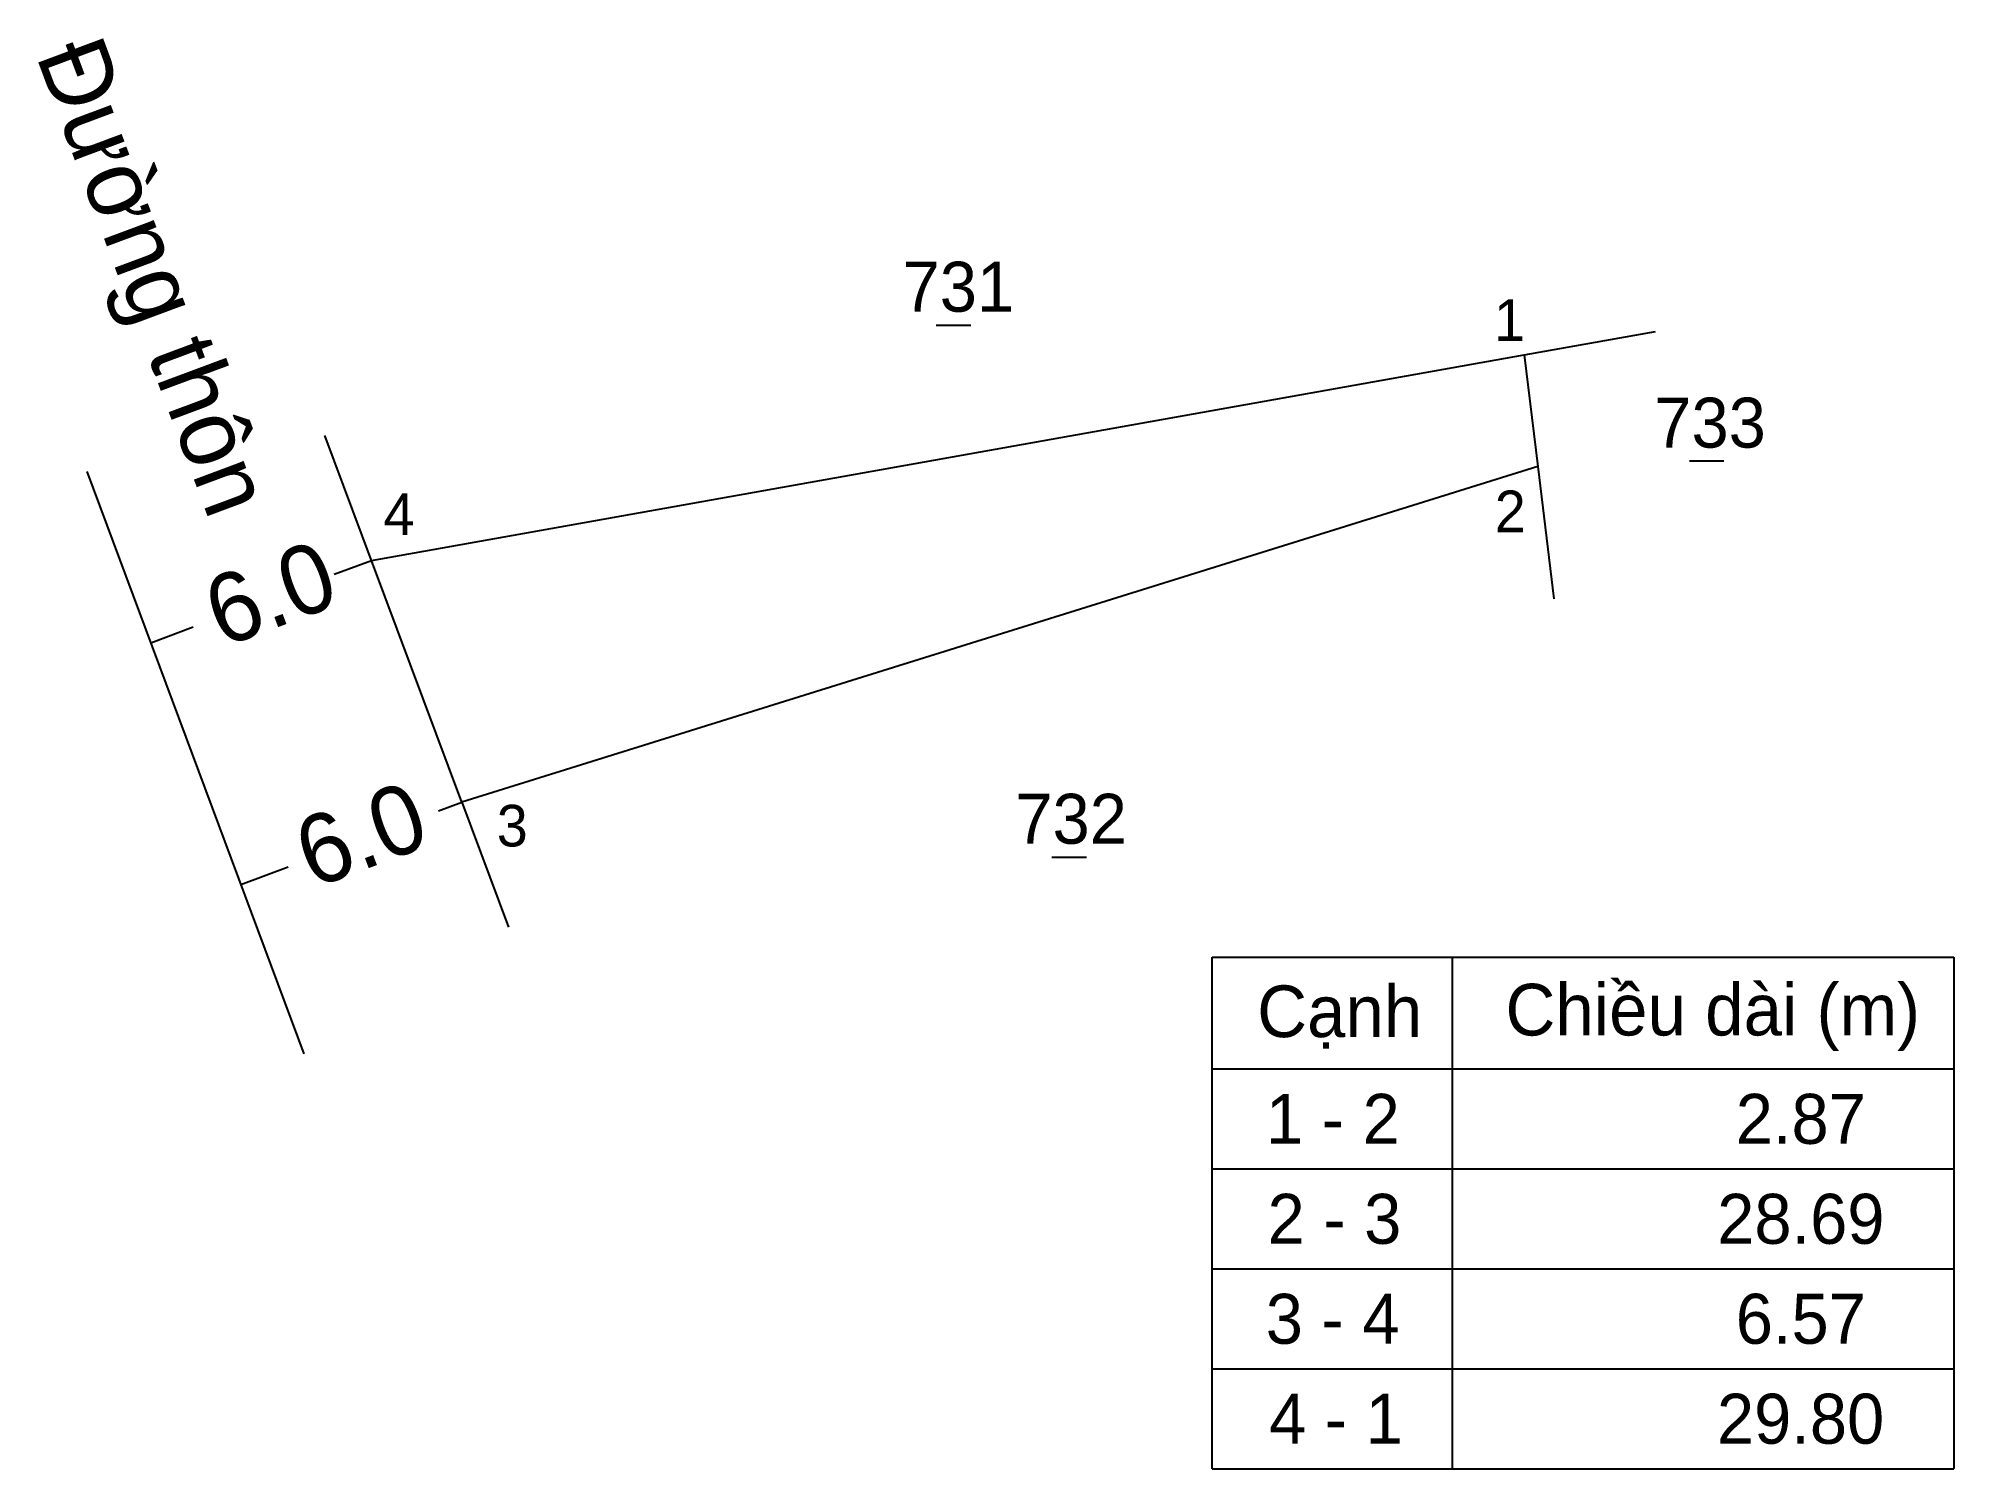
# Model space of a CAD drawing. Extents: x 546425 to 547188, y 1837008 to 1837138.
# Drawn here: x 546425.11 to 546473.85, y 1837050.28 to 1837086.69 of the extents above; entities that cross this region are included whole.
import ezdxf

# ---------------------------------------------------------------- set-up
doc = ezdxf.new("R2010")
doc.units = 0
doc.layers.add('Level 5', color=7, linetype='Continuous')

msp = doc.modelspace()

# ---------------------------------------------------------------- texts
at = {"layer": 'Level 5'}
for s, rotation, p in [('Đường thôn', 290.4506, (546425.042, 1837086.254)), ('6.0', 20.4727, (546429.786, 1837071.168)), ('6.0', 20.4753, (546432.09, 1837065.032))]:
    msp.add_text(s, height=1.76, rotation=rotation, dxfattribs=at).set_placement(p)
for s, height, p in [('731', 1.2722, (546447.105, 1837079.729)), ('1', 1.06, (546462.153, 1837078.986)), ('733', 1.2722, (546466.235, 1837076.269)), ('4', 1.06, (546433.894, 1837074.048)), ('2', 1.06, (546462.174, 1837074.116)), ('732', 1.2722, (546449.974, 1837066.186)), ('3', 1.06, (546436.777, 1837066.117)), ('Cạnh', 1.3146, (546456.128, 1837061.264)), ('Chiều dài (m)', 1.31457, (546462.447, 1837061.306)), ('1 - 2', 1.2722, (546456.353, 1837058.548)), ('2.87', 1.2722, (546468.307, 1837058.548)), ('2 - 3', 1.2722, (546456.392, 1837056.003)), ('28.69', 1.2722, (546467.835, 1837056.003)), ('3 - 4', 1.2722, (546456.346, 1837053.459)), ('6.57', 1.2722, (546468.307, 1837053.459)), ('4 - 1', 1.2722, (546456.429, 1837050.915)), ('29.80', 1.2722, (546467.828, 1837050.915))]:
    msp.add_text(s, height=height, dxfattribs=at).set_placement(p)

# ---------------------------------------------------------------- linework, layer by layer
at = {"layer": 'Level 5'}
for p, q in [((546447.961, 1837079.39), (546448.838, 1837079.39)), ((546462.925, 1837078.63), (546466.265, 1837079.225)), ((546433.586, 1837073.4), (546462.925, 1837078.63)), ((546462.925, 1837078.63), (546463.27, 1837075.785)), ((546433.586, 1837073.4), (546432.399, 1837076.578)), ((546463.27, 1837075.785), (546435.884, 1837067.244)), ((546463.27, 1837075.785), (546463.678, 1837072.417)), ((546467.127, 1837075.93), (546468.005, 1837075.93)), ((546426.345, 1837075.658), (546431.87, 1837060.839)), ((546432.64, 1837073.047), (546433.586, 1837073.4)), ((546435.884, 1837067.244), (546433.586, 1837073.4)), ((546427.969, 1837071.303), (546429.054, 1837071.708)), ((546435.291, 1837067.022), (546435.884, 1837067.244)), ((546435.884, 1837067.244), (546437.071, 1837064.066)), ((546430.265, 1837065.145), (546431.472, 1837065.596)), ((546450.906, 1837065.847), (546451.784, 1837065.847)), ((546454.983, 1837063.297), (546473.853, 1837063.297)), ((546454.983, 1837050.279), (546454.983, 1837063.297)), ((546461.089, 1837063.297), (546461.089, 1837050.279)), ((546473.853, 1837063.297), (546473.853, 1837050.279)), ((546454.983, 1837060.456), (546473.853, 1837060.456)), ((546454.983, 1837057.912), (546473.853, 1837057.912)), ((546454.983, 1837055.367), (546473.853, 1837055.367)), ((546454.983, 1837052.823), (546473.853, 1837052.823)), ((546454.983, 1837050.279), (546473.853, 1837050.279))]:
    msp.add_line(p, q, dxfattribs=at)

msp.set_redraw_order([(e.dxf.handle, doc.entitydb.next_handle()) for e in msp.query("TEXT MTEXT ATTDEF DIMENSION ARC_DIMENSION")])  # texts and dimensions are drawn at this point

doc.saveas('drawing.dxf')
